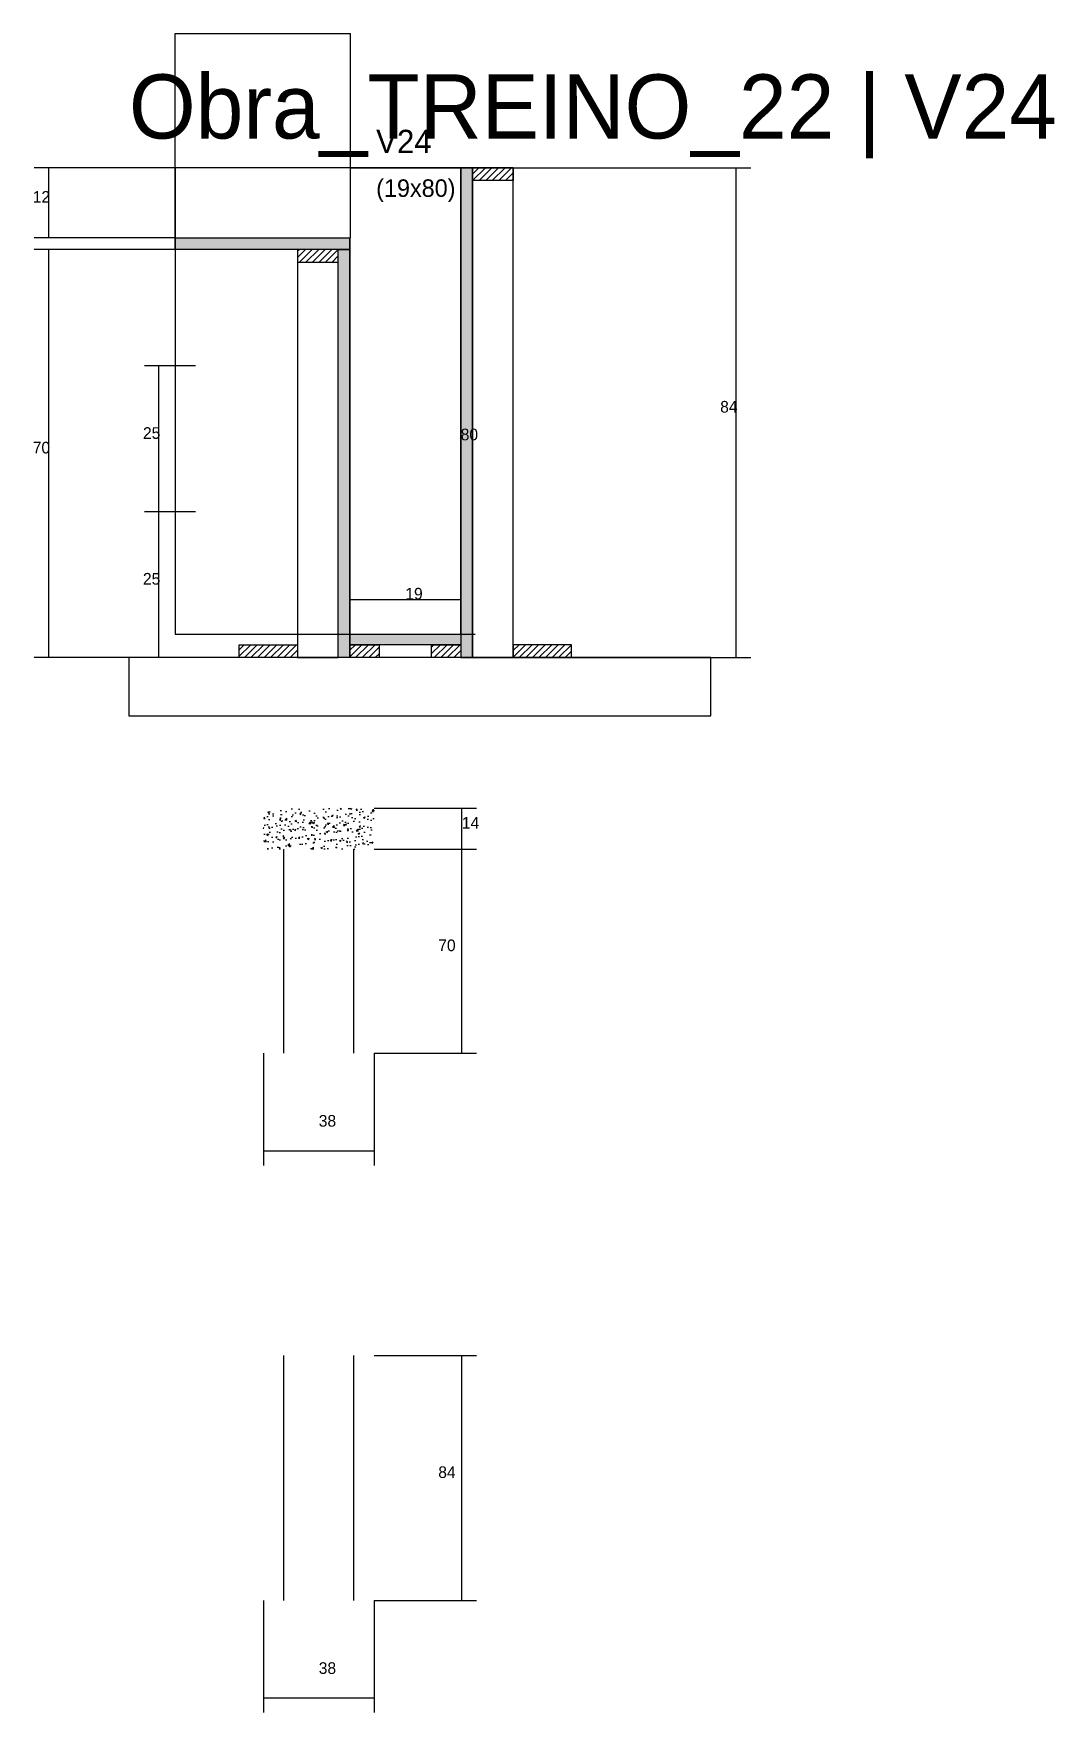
# Model space of a CAD drawing. Header units: metres. Extents: x -132 to 34800, y -36000 to 1848.
# Drawn here: x 17447 to 17797, y -27600 to -27024 of the extents above; entities that cross this region are included whole.
import ezdxf

# ---------------------------------------------------------------- set-up
doc = ezdxf.new("R2010")
doc.units = ezdxf.units.M
for name, color, linetype in [('CONCRETO', 251, 'Continuous'), ('COTA', 4, 'Continuous'), ('Cota Seção (2x)', 4, 'Continuous'), ('Hachura', 253, 'Continuous'), ('LABEL_ID', 3, 'Continuous'), ('Madeira', 126, 'Continuous'), ('Painéis', 200, 'Continuous'), ('SARR_2.2x7', 40, 'Continuous'), ('Texto Seção', 7, 'Continuous')]:
    doc.layers.add(name, color=color, linetype=linetype)

msp = doc.modelspace()

# ---------------------------------------------------------------- texts
at = {"layer": 'COTA'}
for s, p in [('12', (17447, -27082)), ('84', (17682.8, -27154)), ('25', (17484.8, -27163)), ('70', (17447, -27168)), ('25', (17484.8, -27213)), ('14', (17594.2, -27296.7)), ('70', (17586.1, -27338.7)), ('38', (17545.1, -27398.9)), ('84', (17586.1, -27519.4)), ('38', (17545.1, -27586.6))]:
    msp.add_text(s, height=4, dxfattribs=at).set_placement(p)
at = {"layer": 'Cota Seção (2x)'}
for s, p in [('80', (17593.8, -27163.5)), ('19', (17574.8, -27218.1))]:
    msp.add_text(s, height=4, dxfattribs=at).set_placement(p)
at = {"layer": 'LABEL_ID'}
msp.add_text('Obra_TREINO_22 | V24', height=22, dxfattribs=at).set_placement((17480, -27060))
at = {"layer": 'Texto Seção'}
for s, height, p in [('V24', 8, (17564.8, -27065)), ('(19x80)', 6, (17564.8, -27080))]:
    msp.add_text(s, height=height, dxfattribs=at).set_placement(p)

# ---------------------------------------------------------------- hatches: boundary and pattern name
at = {"layer": 'COTA'}
h = msp.add_hatch(dxfattribs=at)
h.set_pattern_fill('AR-CONC', scale=0.03)
h.paths.add_polyline_path([(17526.1, -27303.7), (17564.1, -27303.7), (17564.1, -27289.7), (17526.1, -27289.7)])
at = {"layer": 'Hachura'}
h = msp.add_hatch(color=8, dxfattribs=at)
h.dxf.hatch_style = 1
h.paths.add_polyline_path([(17597.8, -27070), (17593.8, -27070), (17593.8, -27070), (17593.8, -27238), (17593.8, -27238), (17597.8, -27238), (17597.8, -27238), (17597.8, -27070)])
h = msp.add_hatch(dxfattribs=at)
h.set_pattern_fill('ANSI31', scale=0.5)
h.paths.add_polyline_path([(17611.8, -27070), (17611.8, -27074.4), (17611.8, -27074.4), (17597.8, -27074.4), (17597.8, -27074.4), (17597.8, -27070), (17597.8, -27070), (17611.8, -27070)])
h = msp.add_hatch(color=8, dxfattribs=at)
h.dxf.hatch_style = 1
h.paths.add_polyline_path([(17495.8, -27098), (17495.8, -27094), (17495.8, -27094), (17555.8, -27094), (17555.8, -27094), (17555.8, -27098), (17555.8, -27098), (17495.8, -27098)])
h = msp.add_hatch(dxfattribs=at)
h.set_pattern_fill('ANSI31', scale=0.5)
h.paths.add_polyline_path([(17537.8, -27098), (17537.8, -27102.4), (17537.8, -27102.4), (17551.8, -27102.4), (17551.8, -27102.4), (17551.8, -27098), (17551.8, -27098), (17537.8, -27098)])
h = msp.add_hatch(color=8, dxfattribs=at)
h.dxf.hatch_style = 1
h.paths.add_polyline_path([(17551.8, -27098), (17555.8, -27098), (17555.8, -27098), (17555.8, -27238), (17555.8, -27238), (17551.8, -27238), (17551.8, -27238), (17551.8, -27098)])
h = msp.add_hatch(dxfattribs=at)
h.set_pattern_fill('ANSI31', scale=0.5)
h.paths.add_polyline_path([(17517.8, -27238), (17517.8, -27233.6), (17517.8, -27233.6), (17537.8, -27233.6), (17537.8, -27233.6), (17537.8, -27238), (17537.8, -27238), (17517.8, -27238)])
h = msp.add_hatch(color=8, dxfattribs=at)
h.dxf.hatch_style = 1
h.paths.add_polyline_path([(17555.8, -27233.6), (17555.8, -27230), (17555.8, -27230), (17593.8, -27230), (17593.8, -27230), (17593.8, -27233.6), (17593.8, -27233.6), (17555.8, -27233.6)])
h = msp.add_hatch(dxfattribs=at)
h.set_pattern_fill('ANSI31', scale=0.5)
h.paths.add_polyline_path([(17555.8, -27238), (17555.8, -27233.6), (17555.8, -27233.6), (17565.8, -27233.6), (17565.8, -27233.6), (17565.8, -27238), (17565.8, -27238), (17555.8, -27238)])
h = msp.add_hatch(dxfattribs=at)
h.set_pattern_fill('ANSI31', scale=0.5)
h.paths.add_polyline_path([(17583.8, -27238), (17583.8, -27233.6), (17583.8, -27233.6), (17593.8, -27233.6), (17593.8, -27233.6), (17593.8, -27238), (17593.8, -27238), (17583.8, -27238)])
h = msp.add_hatch(dxfattribs=at)
h.set_pattern_fill('ANSI31', scale=0.5)
h.paths.add_polyline_path([(17631.8, -27238), (17631.8, -27233.6), (17631.8, -27233.6), (17611.8, -27233.6), (17611.8, -27233.6), (17611.8, -27238), (17611.8, -27238), (17631.8, -27238)])

# ---------------------------------------------------------------- linework, layer by layer
at = {"layer": 'CONCRETO'}
for points in [[(17593.8, -27090), (17593.8, -27070), (17495.8, -27070), (17495.8, -27094), (17555.8, -27094), (17555.8, -27230), (17593.8, -27230), (17593.8, -27090)], [(17495.8, -27230), (17593.8, -27230), (17593.8, -27070), (17495.8, -27070)]]:
    msp.add_lwpolyline(points, close=True, dxfattribs=at)
at = {"layer": 'COTA'}
for p, q in [((17495.8, -27070), (17447.5, -27070)), ((17452.5, -27094), (17452.5, -27070)), ((17611.8, -27070), (17693.3, -27070)), ((17688.3, -27238), (17688.3, -27070)), ((17495.8, -27094), (17447.5, -27094)), ((17495.8, -27098), (17447.5, -27098)), ((17452.5, -27238), (17452.5, -27098)), ((17502.8, -27138), (17485.3, -27138)), ((17490.3, -27188), (17490.3, -27138)), ((17502.8, -27188), (17485.3, -27188)), ((17502.8, -27188), (17485.3, -27188)), ((17490.3, -27238), (17490.3, -27188)), ((17517.8, -27238), (17447.5, -27238)), ((17502.8, -27238), (17485.3, -27238)), ((17631.8, -27238), (17693.3, -27238)), ((17564.1, -27289.7), (17599.2, -27289.7)), ((17594.2, -27303.7), (17594.2, -27289.7)), ((17564.1, -27303.7), (17599.2, -27303.7)), ((17564.1, -27303.7), (17599.2, -27303.7)), ((17594.2, -27373.7), (17594.2, -27303.7)), ((17526.1, -27373.7), (17526.1, -27412.2)), ((17564.1, -27373.7), (17564.1, -27412.2)), ((17564.1, -27373.7), (17599.2, -27373.7)), ((17526.1, -27407.2), (17564.1, -27407.2)), ((17564.1, -27477.4), (17599.2, -27477.4)), ((17594.2, -27561.4), (17594.2, -27477.4)), ((17526.1, -27561.4), (17526.1, -27599.8)), ((17564.1, -27561.4), (17564.1, -27599.8)), ((17564.1, -27561.4), (17599.2, -27561.4)), ((17526.1, -27594.8), (17564.1, -27594.8))]:
    msp.add_line(p, q, dxfattribs=at)
at = {"layer": 'Cota Seção (2x)'}
for p, q in [((17555.8, -27070), (17598.8, -27070)), ((17593.8, -27230), (17593.8, -27070)), ((17555.8, -27230), (17555.8, -27213.1)), ((17593.8, -27230), (17593.8, -27213.1)), ((17555.8, -27218.1), (17593.8, -27218.1)), ((17555.8, -27230), (17598.8, -27230))]:
    msp.add_line(p, q, dxfattribs=at)
at = {"layer": 'Madeira'}
for points in [[(17611.8, -27070), (17611.8, -27074.4), (17597.8, -27074.4), (17597.8, -27070)], [(17611.8, -27070), (17597.8, -27070), (17597.8, -27238), (17611.8, -27238)], [(17537.8, -27098), (17537.8, -27102.4), (17551.8, -27102.4), (17551.8, -27098)], [(17537.8, -27238), (17551.8, -27238), (17551.8, -27098), (17537.8, -27098)], [(17517.8, -27238), (17517.8, -27233.6), (17537.8, -27233.6), (17537.8, -27238)], [(17555.8, -27238), (17555.8, -27233.6), (17565.8, -27233.6), (17565.8, -27238)], [(17583.8, -27238), (17583.8, -27233.6), (17593.8, -27233.6), (17593.8, -27238)], [(17631.8, -27238), (17631.8, -27233.6), (17611.8, -27233.6), (17611.8, -27238)], [(17480, -27258), (17679.6, -27258), (17679.6, -27238), (17480, -27238)]]:
    msp.add_lwpolyline(points, close=True, dxfattribs=at)
at = {"layer": 'Painéis'}
for p, q in [((17495.8, -27024), (17556, -27024)), ((17495.8, -27094), (17495.8, -27024)), ((17556, -27094), (17556, -27024)), ((17495.8, -27094), (17555.8, -27094)), ((17495.8, -27098), (17495.8, -27094)), ((17495.8, -27094), (17556, -27094)), ((17555.8, -27098), (17555.8, -27094)), ((17555.8, -27238), (17555.8, -27098))]:
    msp.add_line(p, q, dxfattribs=at)
for points in [[(17597.8, -27070), (17593.8, -27070), (17593.8, -27238), (17597.8, -27238)], [(17495.8, -27098), (17495.8, -27094), (17555.8, -27094), (17555.8, -27098)], [(17551.8, -27098), (17555.8, -27098), (17555.8, -27238), (17551.8, -27238)], [(17555.8, -27233.6), (17555.8, -27230), (17593.8, -27230), (17593.8, -27233.6)]]:
    msp.add_lwpolyline(points, close=True, dxfattribs=at)
at = {"layer": 'SARR_2.2x7'}
for p, q in [((17533.1, -27373.7), (17533.1, -27303.7)), ((17557.1, -27373.7), (17557.1, -27303.7)), ((17533.1, -27561.4), (17533.1, -27477.4)), ((17557.1, -27561.4), (17557.1, -27477.4))]:
    msp.add_line(p, q, dxfattribs=at)

msp.set_redraw_order([(e.dxf.handle, doc.entitydb.next_handle()) for e in msp.query("TEXT MTEXT ATTDEF DIMENSION ARC_DIMENSION")])  # texts and dimensions are drawn at this point

doc.saveas('drawing.dxf')
